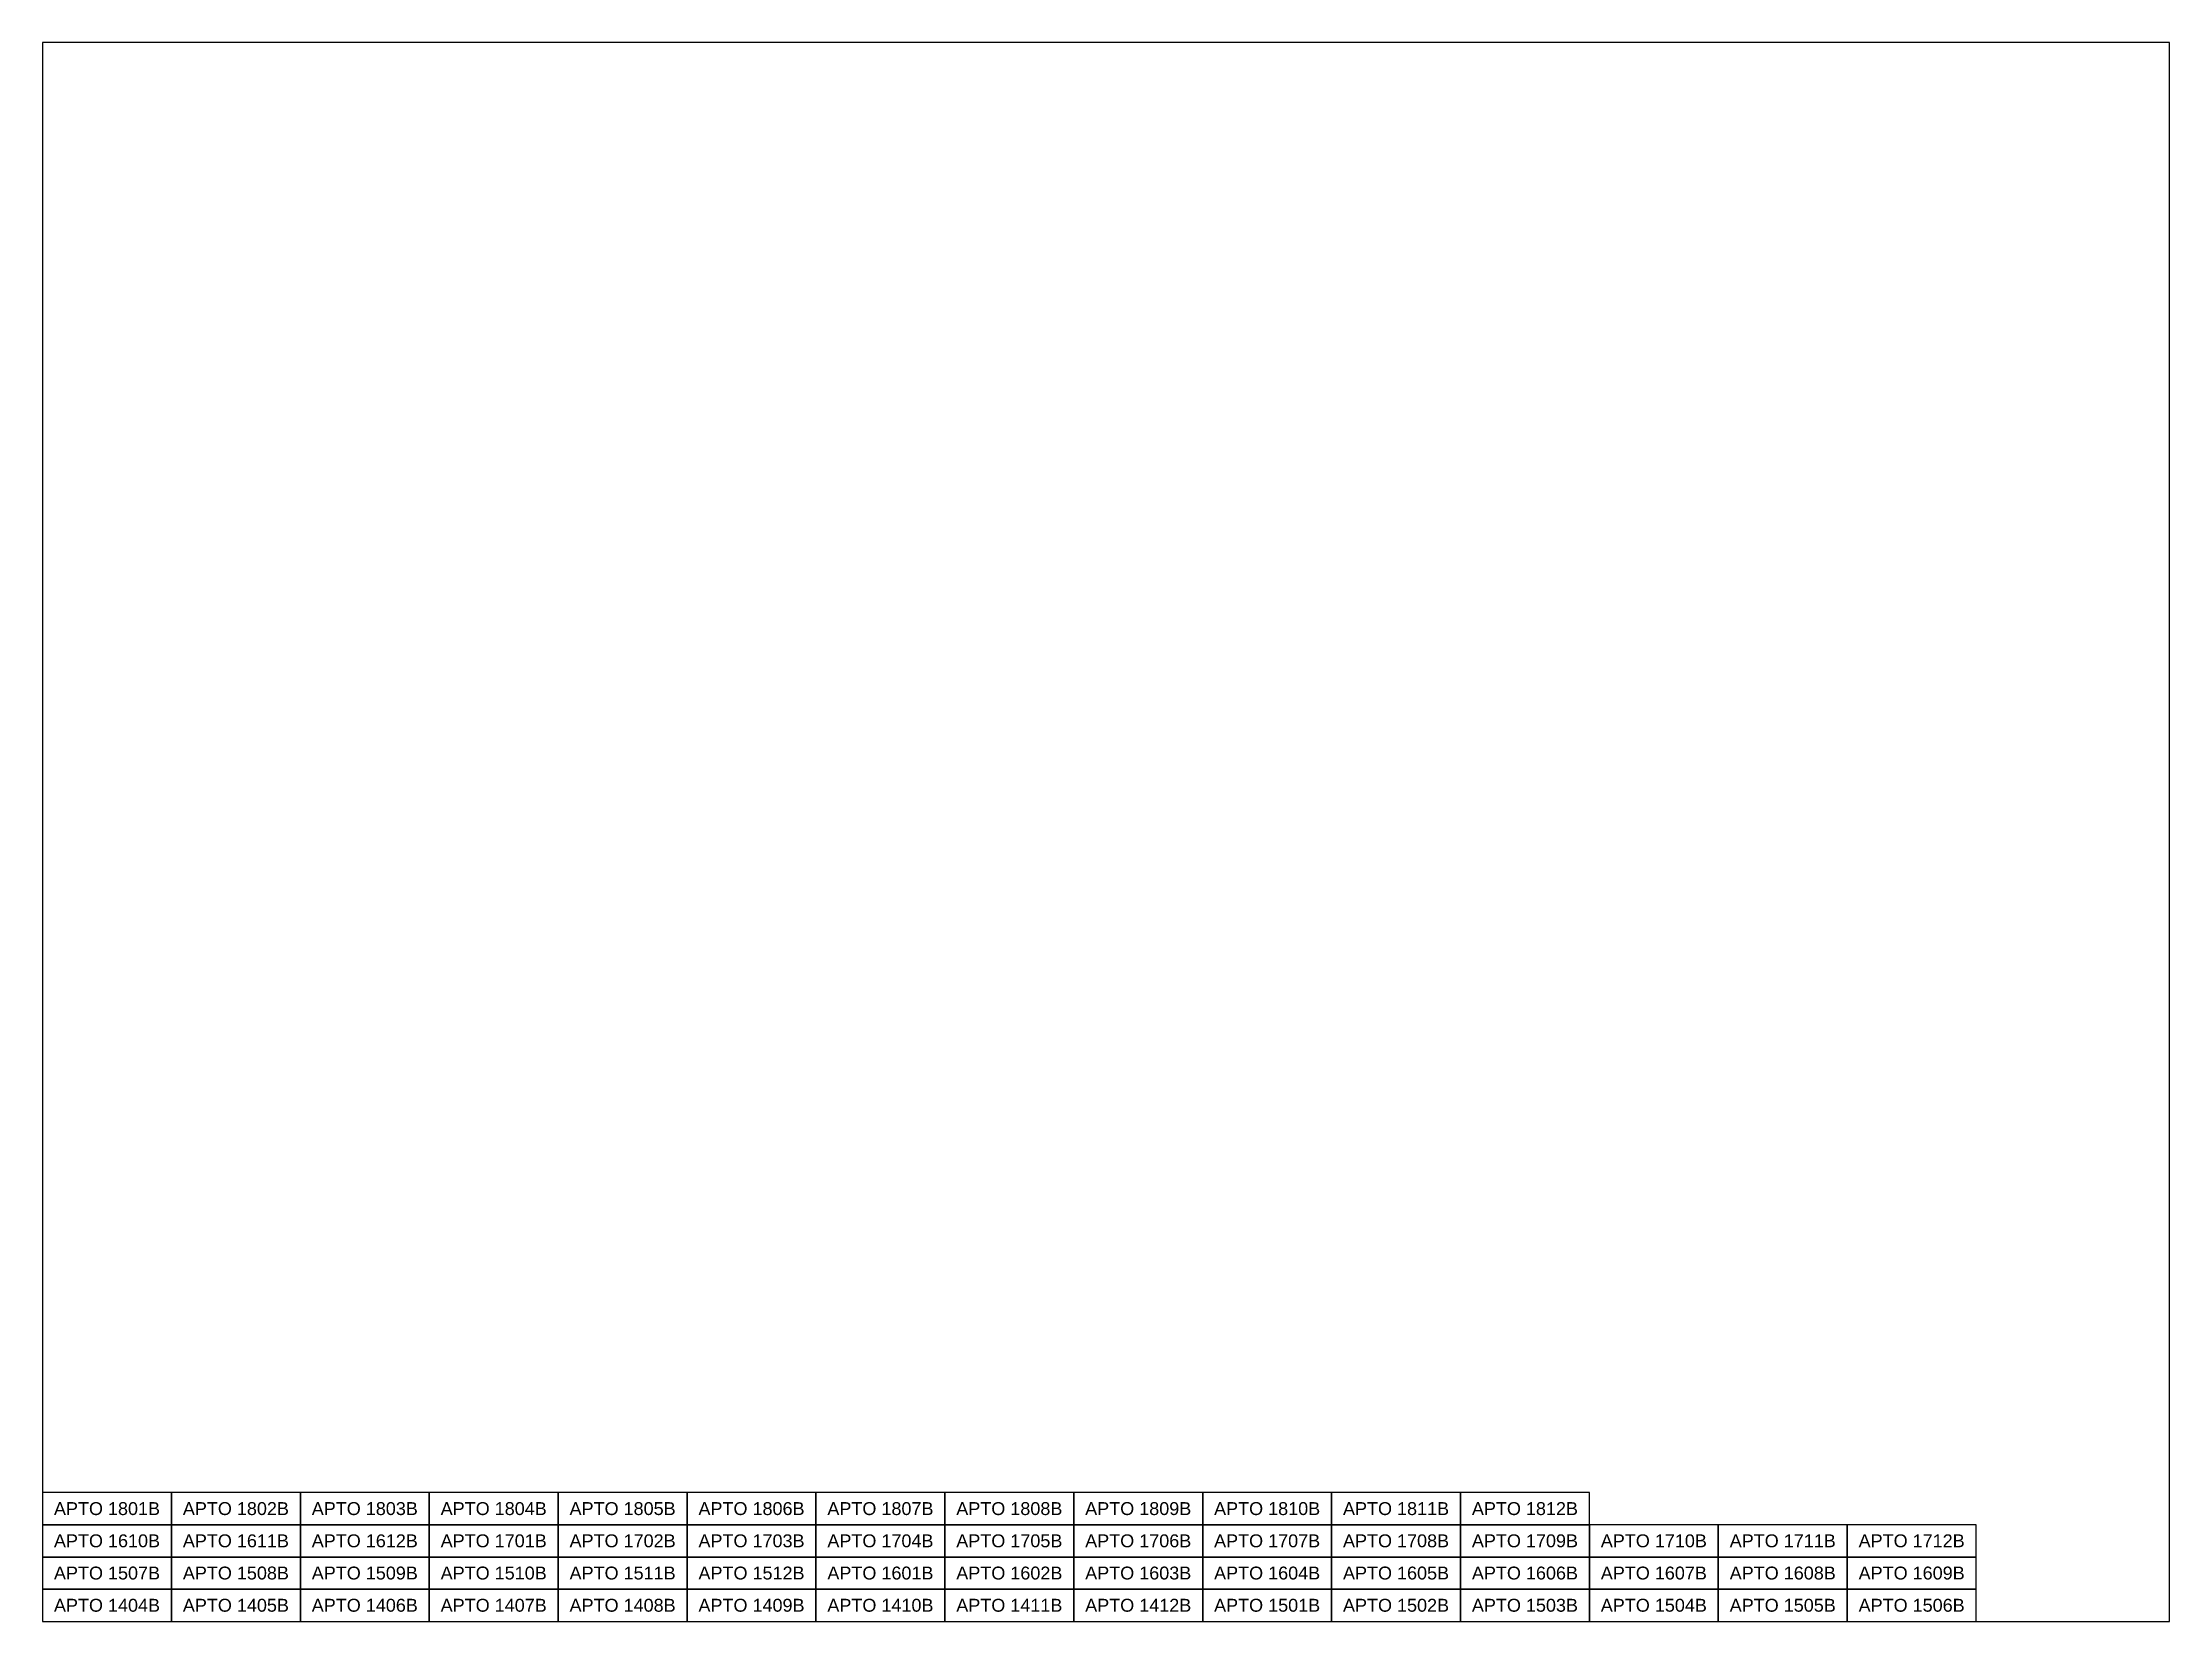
# Model space of a CAD drawing. Header units: metres. Extents: x 0 to 2670, y 0 to 490.
# Drawn here: x 2010 to 2670, y 0 to 490 of the extents above; entities that cross this region are included whole.
import ezdxf

# ---------------------------------------------------------------- set-up
doc = ezdxf.new("R2010")
doc.units = ezdxf.units.M
doc.styles.add('Arial', font='arial.ttf')

msp = doc.modelspace()

# ---------------------------------------------------------------- texts
at = {"color": 0, "char_height": 4, "attachment_point": 5, "style": 'Arial'}
for s, insert in [('APTO 1801B', (2030, 35)), ('APTO 1802B', (2070, 35)), ('APTO 1803B', (2110, 35)), ('APTO 1804B', (2150, 35)), ('APTO 1805B', (2190, 35)), ('APTO 1806B', (2230, 35)), ('APTO 1807B', (2270, 35)), ('APTO 1808B', (2310, 35)), ('APTO 1809B', (2350, 35)), ('APTO 1810B', (2390, 35)), ('APTO 1811B', (2430, 35)), ('APTO 1812B', (2470, 35)), ('APTO 1610B', (2030, 25)), ('APTO 1611B', (2070, 25)), ('APTO 1612B', (2110, 25)), ('APTO 1701B', (2150, 25)), ('APTO 1702B', (2190, 25)), ('APTO 1703B', (2230, 25)), ('APTO 1704B', (2270, 25)), ('APTO 1705B', (2310, 25)), ('APTO 1706B', (2350, 25)), ('APTO 1707B', (2390, 25)), ('APTO 1708B', (2430, 25)), ('APTO 1709B', (2470, 25)), ('APTO 1710B', (2510, 25)), ('APTO 1711B', (2550, 25)), ('APTO 1712B', (2590, 25)), ('APTO 1507B', (2030, 15)), ('APTO 1508B', (2070, 15)), ('APTO 1509B', (2110, 15)), ('APTO 1510B', (2150, 15)), ('APTO 1511B', (2190, 15)), ('APTO 1512B', (2230, 15)), ('APTO 1601B', (2270, 15)), ('APTO 1602B', (2310, 15)), ('APTO 1603B', (2350, 15)), ('APTO 1604B', (2390, 15)), ('APTO 1605B', (2430, 15)), ('APTO 1606B', (2470, 15)), ('APTO 1607B', (2510, 15)), ('APTO 1608B', (2550, 15)), ('APTO 1609B', (2590, 15)), ('APTO 1404B', (2030, 5)), ('APTO 1405B', (2070, 5)), ('APTO 1406B', (2110, 5)), ('APTO 1407B', (2150, 5)), ('APTO 1408B', (2190, 5)), ('APTO 1409B', (2230, 5)), ('APTO 1410B', (2270, 5)), ('APTO 1411B', (2310, 5)), ('APTO 1412B', (2350, 5)), ('APTO 1501B', (2390, 5)), ('APTO 1502B', (2430, 5)), ('APTO 1503B', (2470, 5)), ('APTO 1504B', (2510, 5)), ('APTO 1505B', (2550, 5)), ('APTO 1506B', (2590, 5))]:
    msp.add_mtext(s, dxfattribs=dict(at, insert=insert))

# ---------------------------------------------------------------- linework, layer by layer
at = {"color": 1}
msp.add_lwpolyline([(2010, 0), (2670, 0), (2670, 490), (2010, 490), (2010, 0)], close=True, dxfattribs=at)
at = {"color": 5}
for points in [[(2010, 30), (2050, 30), (2050, 40), (2010, 40), (2010, 30)], [(2050, 30), (2090, 30), (2090, 40), (2050, 40), (2050, 30)], [(2090, 30), (2130, 30), (2130, 40), (2090, 40), (2090, 30)], [(2130, 30), (2170, 30), (2170, 40), (2130, 40), (2130, 30)], [(2170, 30), (2210, 30), (2210, 40), (2170, 40), (2170, 30)], [(2210, 30), (2250, 30), (2250, 40), (2210, 40), (2210, 30)], [(2250, 30), (2290, 30), (2290, 40), (2250, 40), (2250, 30)], [(2290, 30), (2330, 30), (2330, 40), (2290, 40), (2290, 30)], [(2330, 30), (2370, 30), (2370, 40), (2330, 40), (2330, 30)], [(2370, 30), (2410, 30), (2410, 40), (2370, 40), (2370, 30)], [(2410, 30), (2450, 30), (2450, 40), (2410, 40), (2410, 30)], [(2450, 30), (2490, 30), (2490, 40), (2450, 40), (2450, 30)], [(2010, 20), (2050, 20), (2050, 30), (2010, 30), (2010, 20)], [(2050, 20), (2090, 20), (2090, 30), (2050, 30), (2050, 20)], [(2090, 20), (2130, 20), (2130, 30), (2090, 30), (2090, 20)], [(2130, 20), (2170, 20), (2170, 30), (2130, 30), (2130, 20)], [(2170, 20), (2210, 20), (2210, 30), (2170, 30), (2170, 20)], [(2210, 20), (2250, 20), (2250, 30), (2210, 30), (2210, 20)], [(2250, 20), (2290, 20), (2290, 30), (2250, 30), (2250, 20)], [(2290, 20), (2330, 20), (2330, 30), (2290, 30), (2290, 20)], [(2330, 20), (2370, 20), (2370, 30), (2330, 30), (2330, 20)], [(2370, 20), (2410, 20), (2410, 30), (2370, 30), (2370, 20)], [(2410, 20), (2450, 20), (2450, 30), (2410, 30), (2410, 20)], [(2450, 20), (2490, 20), (2490, 30), (2450, 30), (2450, 20)], [(2490, 20), (2530, 20), (2530, 30), (2490, 30), (2490, 20)], [(2530, 20), (2570, 20), (2570, 30), (2530, 30), (2530, 20)], [(2570, 20), (2610, 20), (2610, 30), (2570, 30), (2570, 20)], [(2010, 10), (2050, 10), (2050, 20), (2010, 20), (2010, 10)], [(2050, 10), (2090, 10), (2090, 20), (2050, 20), (2050, 10)], [(2090, 10), (2130, 10), (2130, 20), (2090, 20), (2090, 10)], [(2130, 10), (2170, 10), (2170, 20), (2130, 20), (2130, 10)], [(2170, 10), (2210, 10), (2210, 20), (2170, 20), (2170, 10)], [(2210, 10), (2250, 10), (2250, 20), (2210, 20), (2210, 10)], [(2250, 10), (2290, 10), (2290, 20), (2250, 20), (2250, 10)], [(2290, 10), (2330, 10), (2330, 20), (2290, 20), (2290, 10)], [(2330, 10), (2370, 10), (2370, 20), (2330, 20), (2330, 10)], [(2370, 10), (2410, 10), (2410, 20), (2370, 20), (2370, 10)], [(2410, 10), (2450, 10), (2450, 20), (2410, 20), (2410, 10)], [(2450, 10), (2490, 10), (2490, 20), (2450, 20), (2450, 10)], [(2490, 10), (2530, 10), (2530, 20), (2490, 20), (2490, 10)], [(2530, 10), (2570, 10), (2570, 20), (2530, 20), (2530, 10)], [(2570, 10), (2610, 10), (2610, 20), (2570, 20), (2570, 10)], [(2010, 0), (2050, 0), (2050, 10), (2010, 10), (2010, 0)], [(2050, 0), (2090, 0), (2090, 10), (2050, 10), (2050, 0)], [(2090, 0), (2130, 0), (2130, 10), (2090, 10), (2090, 0)], [(2130, 0), (2170, 0), (2170, 10), (2130, 10), (2130, 0)], [(2170, 0), (2210, 0), (2210, 10), (2170, 10), (2170, 0)], [(2210, 0), (2250, 0), (2250, 10), (2210, 10), (2210, 0)], [(2250, 0), (2290, 0), (2290, 10), (2250, 10), (2250, 0)], [(2290, 0), (2330, 0), (2330, 10), (2290, 10), (2290, 0)], [(2330, 0), (2370, 0), (2370, 10), (2330, 10), (2330, 0)], [(2370, 0), (2410, 0), (2410, 10), (2370, 10), (2370, 0)], [(2410, 0), (2450, 0), (2450, 10), (2410, 10), (2410, 0)], [(2450, 0), (2490, 0), (2490, 10), (2450, 10), (2450, 0)], [(2490, 0), (2530, 0), (2530, 10), (2490, 10), (2490, 0)], [(2530, 0), (2570, 0), (2570, 10), (2530, 10), (2530, 0)], [(2570, 0), (2610, 0), (2610, 10), (2570, 10), (2570, 0)]]:
    msp.add_lwpolyline(points, close=True, dxfattribs=at)

msp.set_redraw_order([(e.dxf.handle, doc.entitydb.next_handle()) for e in msp.query("TEXT MTEXT ATTDEF DIMENSION ARC_DIMENSION")])  # texts and dimensions are drawn at this point

doc.saveas('drawing.dxf')
